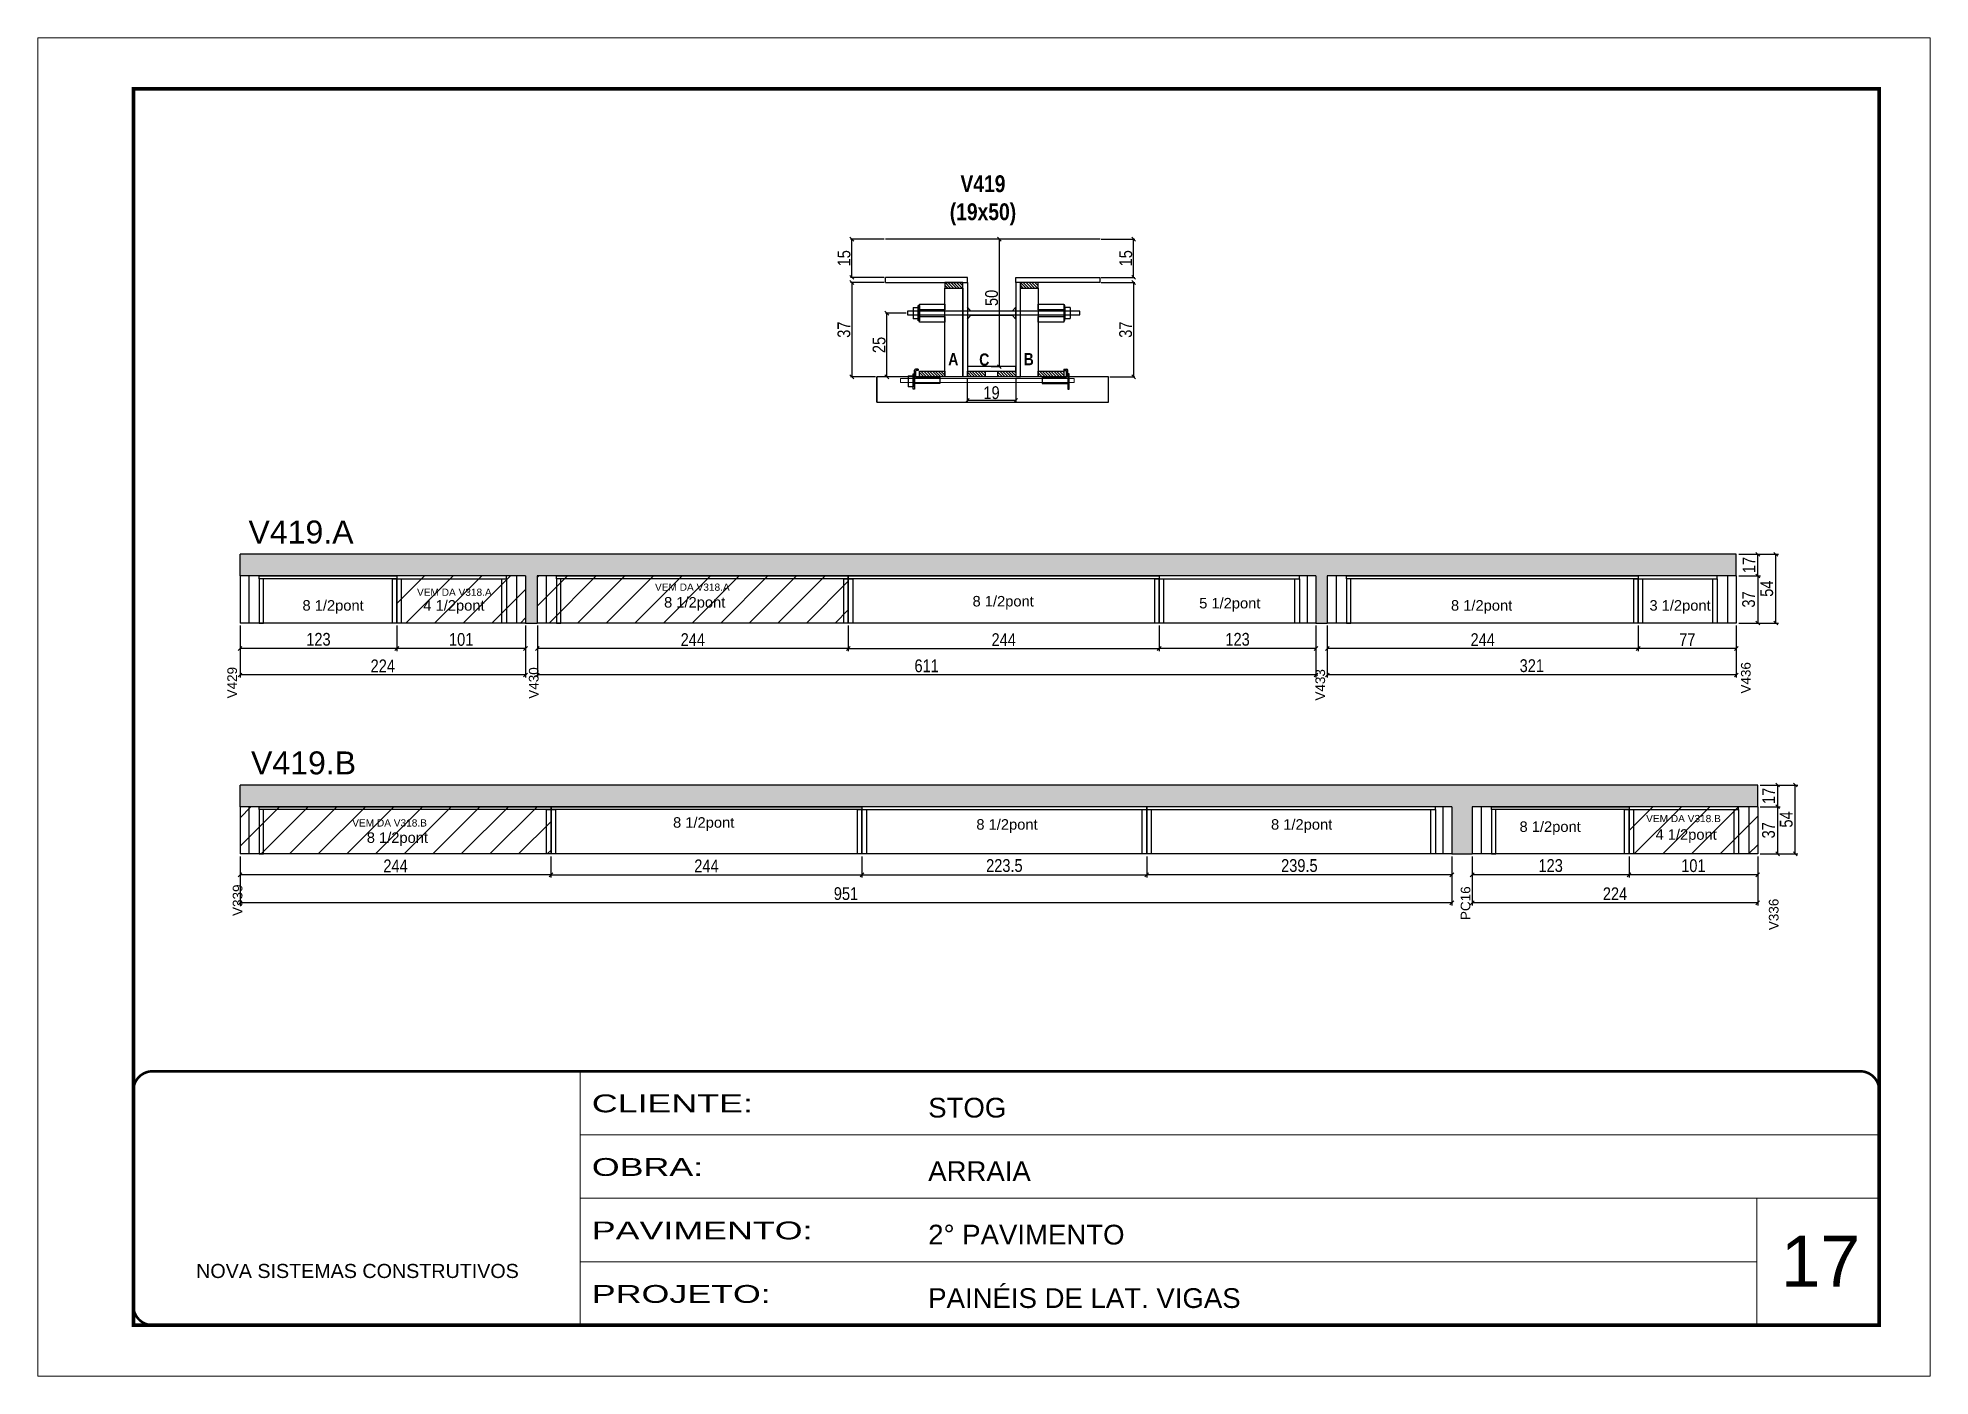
# Model space of a CAD drawing. Extents: x -3394 to 16474, y -5031 to 14397.
# Drawn here: x 4272 to 5757, y 8752 to 9802 of the extents above; entities that cross this region are included whole.
import ezdxf

# ---------------------------------------------------------------- set-up
doc = ezdxf.new("R2010")
doc.units = 0
doc.linetypes.add('CONTINUO', pattern=[0])
doc.linetypes.add('DASHED', pattern=[0.75, 0.5, -0.25])
doc.layers.get('0').update_dxf_attribs({"linetype": 'CONTINUOUS'})
doc.layers.get('Defpoints').update_dxf_attribs({"linetype": 'CONTINUOUS'})
for name, color, linetype in [('1HACHURA MADEIRAS', 1, 'CONTINUOUS'), ('barrote', 251, 'CONTINUOUS'), ('COTA', 241, 'CONTINUOUS'), ('detalhes', 4, 'CONTINUOUS'), ('NOMENCLATURA', 7, 'CONTINUOUS'), ('Painéis', 200, 'CONTINUOUS'), ('PONTALETE', 7, 'CONTINUOUS'), ('presilha', 1, 'CONTINUOUS'), ('SARR_2.2x10', 60, 'CONTINUOUS'), ('SARR_2.2x7', 40, 'CONTINUOUS'), ('SARR_3.5x7', 81, 'CONTINUOUS'), ('Tubo de PVC', 51, 'CONTINUOUS')]:
    doc.layers.add(name, color=color, linetype=linetype)
for name, color, linetype, lineweight in [('CARIMBO', 255, 'CONTINUOUS', 9), ('CONCRETO', 251, 'CONTINUOUS', 25), ('Folhas', 255, 'CONTINUOUS', 9), ('REAPROVEITAMENTO', 251, 'CONTINUOUS', 9), ('SARRAFO DE PRESSAO', 251, 'DASHED', 9), ('SCO-___-LAJ', 2, 'CONTINUOUS', 0)]:
    doc.layers.add(name, color=color, linetype=linetype, lineweight=lineweight)
doc.styles.add('ARIAL', font='arial.ttf')
doc.styles.add('COTA TECNICA', font='techl___.ttf', dxfattribs={"height": 10})
doc.styles.add('COTA TECNICA 2X', font='techl___.ttf', dxfattribs={"height": 10})
doc.styles.add('TECNICA', font='techb___.ttf', dxfattribs={"height": 10})
doc.styles.add('Tecnologia', font='')
doc.styles.get('Tecnologia').set_extended_font_data('Forgotten Futurist')
doc.dimstyles.new('PAINEL', dxfattribs={"dimtxt": 10, "dimasz": 3, "dimexe": 3, "dimexo": 3, "dimgap": 3, "dimtad": 1, "dimdec": 1, "dimzin": 12, "dimdsep": 46, "dimtxsty": 'COTA TECNICA', "dimblk1": 'OBLIQUE', "dimblk2": 'OBLIQUE', "dimsah": 1, "dimcen": 0.9, "dimclrd": 4, "dimclre": 4, "dimclrt": 240, "dimadec": 1, "dimazin": 3, "dimtfac": 1, "dimtdec": 1, "dimtmove": 0, "dimatfit": 3, "dimfxl": 1, "dimtolj": 1, "dimtzin": 12, "dimarcsym": 0})
doc.dimstyles.new('SECAO', dxfattribs={"dimscale": 0.333333, "dimtxt": 5, "dimasz": 9, "dimexe": 3, "dimexo": 3, "dimgap": 3, "dimtad": 1, "dimdec": 1, "dimlfac": 0.5, "dimzin": 12, "dimdsep": 46, "dimtxsty": 'COTA TECNICA 2X', "dimblk1": 'OBLIQUE', "dimblk2": 'OBLIQUE', "dimsah": 1, "dimcen": 0.9, "dimclrd": 4, "dimclre": 4, "dimclrt": 240, "dimadec": 1, "dimazin": 3, "dimtfac": 1, "dimtdec": 1, "dimtmove": 0, "dimatfit": 3, "dimfxl": 1, "dimtolj": 1, "dimtzin": 12, "dimarcsym": 0})

msp = doc.modelspace()

# ---------------------------------------------------------------- texts
at = {"layer": 'CARIMBO', "style": 'ARIAL'}
msp.add_text('17', height=40, dxfattribs=at).set_placement((5640.07, 8822.4))
at = {"layer": 'detalhes', "style": 'TECNICA'}
for s, p in [('A', (4986.65, 9545.36)), ('C', (5010.95, 9545.04)), ('B', (5045.79, 9545.36))]:
    msp.add_text(s, height=9.6, dxfattribs=at).set_placement(p)
at = {"layer": 'NOMENCLATURA', "linetype": 'Continuous', "style": 'ARIAL'}
for s, height, p in [('V419.A', 18, (4437.49, 9405.52)), ('VEM DA V318.A', 5.6753, (4756.53, 9368.44)), ('VEM DA V318.A', 5.6753, (4569.77, 9364.48)), ('V419.B', 18, (4439.49, 9224.4)), ('VEM DA V318.B', 5.6753, (5534.33, 9186.9)), ('VEM DA V318.B', 5.6753, (4518.93, 9183.46))]:
    msp.add_text(s, height=height, dxfattribs=at).set_placement(p)
for s, p in [('V436', (5616.3, 9287.8)), ('V429', (4428.45, 9284)), ('V430', (4665.11, 9283.74)), ('V433', (5282.37, 9282.28)), ('V339', (4432.73, 9113.3)), ('PC16', (5396.37, 9110.09)), ('V336', (5638.21, 9102.17))]:
    msp.add_text(s, height=7.567, rotation=90, dxfattribs=at).set_placement(p)
at = {"layer": 'NOMENCLATURA', "insert": (5013.89, 9694.41), "char_height": 13.2, "attachment_point": 2, "style": 'TECNICA'}
msp.add_mtext_dynamic_manual_height_columns('V419\\P(19x50)', width=13.2, gutter_width=1, heights=[0], dxfattribs=at)
at = {"layer": 'PONTALETE', "linetype": 'Continuous', "style": 'ARIAL'}
for s, p in [('8 1/2pont', (4479.89, 9352.84)), ('4 1/2pont', (4574.72, 9352.84)), ('8 1/2pont', (4763.64, 9355.26)), ('8 1/2pont', (5005.72, 9356.13)), ('5 1/2pont', (5183.57, 9354.59)), ('8 1/2pont', (5381.17, 9352.84, 0)), ('3 1/2pont', (5536.92, 9352.84, 0)), ('8 1/2pont', (4530.35, 9170.65)), ('8 1/2pont', (4770.69, 9182.54)), ('8 1/2pont', (5008.72, 9180.99)), ('8 1/2pont', (5239.94, 9180.99)), ('8 1/2pont', (5434.97, 9179.25, 0)), ('4 1/2pont', (5541.69, 9173.08, 0))]:
    msp.add_text(s, height=8.25, dxfattribs=at).set_placement(p)

# ---------------------------------------------------------------- blocks, each defined once
blk = doc.blocks.new('9999999999')
at = {"color": 30, "linetype": 'CONTINUO'}
for p, q in [((98564.6, 34230.2), (98564.6, 34429.4)), ((98564.6, 34379.6), (99584, 34379.6)), ((98564.6, 34329.8), (99488, 34329.8)), ((99584, 34329.8), (99488, 34329.8)), ((99488, 34329.8), (99488, 34230.2)), ((98564.6, 34280), (99488, 34280))]:
    blk.add_line(p, q, dxfattribs=at)
at = {"color": 30, "linetype": 'CONTINUO', "const_width": 2}
blk.add_lwpolyline([(99584, 34230.2), (99584, 34414.4, 0.414214), (99569, 34429.4), (98229, 34429.4, 0.414214), (98214, 34414.4), (98214, 34245.2, 0.414214), (98229, 34230.2), (99584, 34230.2)], format="xyb", dxfattribs=at)
at = {"layer": 'Folhas'}
blk.add_lwpolyline([(98139, 34190.2), (99624, 34190.2), (99624, 35240.2), (98139, 35240.2)], close=True, dxfattribs=at)
at = {"layer": 'Folhas', "color": 30, "const_width": 3}
blk.add_lwpolyline([(98214, 34230.2), (99584, 34230.2), (99584, 35200.2), (98214, 35200.2)], close=True, dxfattribs=at)
at = {"color": 7, "linetype": 'Continuous', "ltscale": 5, "style": 'ARIAL'}
for s, height, p in [('STOG', 15.48, (98837.7, 34393.1)), ('ARRAIA', 15.48, (98837.7, 34343.3)), ('2° PAVIMENTO', 15.483, (98837.7, 34293.5)), ('NOVA SISTEMAS CONSTRUTIVOS', 11.059, (98263.2, 34267.2)), ('PAINÉIS DE LAT. VIGAS', 15.483, (98837.7, 34243.7))]:
    blk.add_text(s, height=height, dxfattribs=at).set_placement(p)
at = {"layer": 'Folhas', "color": 7, "style": 'Tecnologia', "width": 1.5}
for s, p in [('CLIENTE:', (98573.7, 34397.2)), ('OBRA:', (98573.7, 34347.3)), ('PAVIMENTO:', (98573.7, 34297.5)), ('PROJETO:', (98573.7, 34247.7))]:
    blk.add_text(s, height=14, dxfattribs=at).set_placement(p)
blk = doc.blocks.new('_Oblique')
at = {"color": 0, "linetype": 'ByBlock', "lineweight": -2}
blk.add_line((-0.5, -0.5), (0.5, 0.5), dxfattribs=at)
blk = doc.blocks.new('*D585')
at = {"layer": 'COTA', "color": 4, "linetype": 'Continuous', "lineweight": -2, "transparency": 16777216}
for p, q in [((4553.9, 9341.1), (4553.9, 9321.1)), ((4654.9, 9341.1), (4654.9, 9321.1)), ((4654.9, 9323.1), (4553.9, 9323.1))]:
    blk.add_line(p, q, dxfattribs=at)
at = {"layer": 'Defpoints', "color": 0, "linetype": 'Continuous', "transparency": 16777216}
for p in [(4553.9, 9343.1), (4654.9, 9343.1), (4553.9, 9323.1)]:
    blk.add_point(p, dxfattribs=at)
at = {"layer": 'COTA', "color": 4, "linetype": 'Continuous', "lineweight": -2, "transparency": 16777216, "xscale": 3, "yscale": 3, "zscale": 3, "rotation": 180}
blk.add_blockref('_Oblique', (4553.9, 9323.1), dxfattribs=at)
at = {"layer": 'COTA', "color": 4, "linetype": 'Continuous', "lineweight": -2, "transparency": 16777216, "xscale": 3, "yscale": 3, "zscale": 3}
blk.add_blockref('_Oblique', (4654.9, 9323.1), dxfattribs=at)
at = {"layer": 'COTA', "color": 240, "linetype": 'Continuous', "transparency": 16777216, "insert": (4604.4, 9330.2), "char_height": 10, "attachment_point": 5, "style": 'COTA TECNICA'}
blk.add_mtext('\\A1;101', dxfattribs=at)
blk = doc.blocks.new('*D586')
at = {"layer": 'COTA', "color": 4, "linetype": 'Continuous', "lineweight": -2, "transparency": 16777216}
for p, q in [((4430.9, 9341.1), (4430.9, 9321.1)), ((4553.9, 9341.1), (4553.9, 9321.1)), ((4553.9, 9323.1), (4430.9, 9323.1))]:
    blk.add_line(p, q, dxfattribs=at)
at = {"layer": 'Defpoints', "color": 0, "linetype": 'Continuous', "transparency": 16777216}
for p in [(4430.9, 9343.1), (4553.9, 9343.1), (4430.9, 9323.1)]:
    blk.add_point(p, dxfattribs=at)
at = {"layer": 'COTA', "color": 4, "linetype": 'Continuous', "lineweight": -2, "transparency": 16777216, "xscale": 3, "yscale": 3, "zscale": 3, "rotation": 180}
blk.add_blockref('_Oblique', (4430.9, 9323.1), dxfattribs=at)
at = {"layer": 'COTA', "color": 4, "linetype": 'Continuous', "lineweight": -2, "transparency": 16777216, "xscale": 3, "yscale": 3, "zscale": 3}
blk.add_blockref('_Oblique', (4553.9, 9323.1), dxfattribs=at)
at = {"layer": 'COTA', "color": 240, "linetype": 'Continuous', "transparency": 16777216, "insert": (4492.4, 9330.3), "char_height": 10, "attachment_point": 5, "style": 'COTA TECNICA'}
blk.add_mtext('\\A1;123', dxfattribs=at)
blk = doc.blocks.new('*D587')
at = {"layer": 'COTA', "color": 4, "linetype": 'Continuous', "lineweight": -2, "transparency": 16777216}
for p, q in [((4430.9, 9341.1), (4430.9, 9300.4)), ((4654.9, 9341.1), (4654.9, 9300.4)), ((4654.9, 9302.4), (4430.9, 9302.4))]:
    blk.add_line(p, q, dxfattribs=at)
at = {"layer": 'Defpoints', "color": 0, "linetype": 'Continuous', "transparency": 16777216}
for p in [(4430.9, 9343.1), (4654.9, 9343.1), (4430.9, 9302.4)]:
    blk.add_point(p, dxfattribs=at)
at = {"layer": 'COTA', "color": 4, "linetype": 'Continuous', "lineweight": -2, "transparency": 16777216, "xscale": 3, "yscale": 3, "zscale": 3, "rotation": 180}
blk.add_blockref('_Oblique', (4430.9, 9302.4), dxfattribs=at)
at = {"layer": 'COTA', "color": 4, "linetype": 'Continuous', "lineweight": -2, "transparency": 16777216, "xscale": 3, "yscale": 3, "zscale": 3}
blk.add_blockref('_Oblique', (4654.9, 9302.4), dxfattribs=at)
at = {"layer": 'COTA', "color": 240, "linetype": 'Continuous', "transparency": 16777216, "insert": (4542.9, 9309.5), "char_height": 10, "attachment_point": 5, "style": 'COTA TECNICA'}
blk.add_mtext('\\A1;224', dxfattribs=at)
blk = doc.blocks.new('*D588')
at = {"layer": 'COTA', "color": 4, "linetype": 'Continuous', "lineweight": -2, "transparency": 16777216}
for p, q in [((5152.2, 9341.1), (5152.2, 9321.1)), ((5275.2, 9341.1), (5275.2, 9321.1)), ((5275.2, 9323.1), (5152.2, 9323.1))]:
    blk.add_line(p, q, dxfattribs=at)
at = {"layer": 'Defpoints', "color": 0, "linetype": 'Continuous', "transparency": 16777216}
for p in [(5152.2, 9343.1), (5275.2, 9343.1), (5152.2, 9323.1)]:
    blk.add_point(p, dxfattribs=at)
at = {"layer": 'COTA', "color": 4, "linetype": 'Continuous', "lineweight": -2, "transparency": 16777216, "xscale": 3, "yscale": 3, "zscale": 3, "rotation": 180}
blk.add_blockref('_Oblique', (5152.2, 9323.1), dxfattribs=at)
at = {"layer": 'COTA', "color": 4, "linetype": 'Continuous', "lineweight": -2, "transparency": 16777216, "xscale": 3, "yscale": 3, "zscale": 3}
blk.add_blockref('_Oblique', (5275.2, 9323.1), dxfattribs=at)
at = {"layer": 'COTA', "color": 240, "linetype": 'Continuous', "transparency": 16777216, "insert": (5213.7, 9330.3), "char_height": 10, "attachment_point": 5, "style": 'COTA TECNICA'}
blk.add_mtext('\\A1;123', dxfattribs=at)
blk = doc.blocks.new('*D589')
at = {"layer": 'COTA', "color": 4, "linetype": 'Continuous', "lineweight": -2, "transparency": 16777216}
for p, q in [((4664.2, 9341.1), (4664.2, 9321.1)), ((4908.2, 9341.1), (4908.2, 9321.1)), ((4908.2, 9323.1), (4664.2, 9323.1))]:
    blk.add_line(p, q, dxfattribs=at)
at = {"layer": 'Defpoints', "color": 0, "linetype": 'Continuous', "transparency": 16777216}
for p in [(4664.2, 9343.1), (4908.2, 9343.1), (4664.2, 9323.1)]:
    blk.add_point(p, dxfattribs=at)
at = {"layer": 'COTA', "color": 4, "linetype": 'Continuous', "lineweight": -2, "transparency": 16777216, "xscale": 3, "yscale": 3, "zscale": 3, "rotation": 180}
blk.add_blockref('_Oblique', (4664.2, 9323.1), dxfattribs=at)
at = {"layer": 'COTA', "color": 4, "linetype": 'Continuous', "lineweight": -2, "transparency": 16777216, "xscale": 3, "yscale": 3, "zscale": 3}
blk.add_blockref('_Oblique', (4908.2, 9323.1), dxfattribs=at)
at = {"layer": 'COTA', "color": 240, "linetype": 'Continuous', "transparency": 16777216, "insert": (4786.2, 9330.1), "char_height": 10, "attachment_point": 5, "style": 'COTA TECNICA'}
blk.add_mtext('\\A1;244', dxfattribs=at)
blk = doc.blocks.new('*D590')
at = {"layer": 'COTA', "color": 4, "linetype": 'Continuous', "lineweight": -2, "transparency": 16777216}
for p, q in [((4664.2, 9341.1), (4664.2, 9300.4)), ((5275.2, 9341.1), (5275.2, 9300.4)), ((5275.2, 9302.4), (4664.2, 9302.4))]:
    blk.add_line(p, q, dxfattribs=at)
at = {"layer": 'Defpoints', "color": 0, "linetype": 'Continuous', "transparency": 16777216}
for p in [(4664.2, 9343.1), (5275.2, 9343.1), (4664.2, 9302.4)]:
    blk.add_point(p, dxfattribs=at)
at = {"layer": 'COTA', "color": 4, "linetype": 'Continuous', "lineweight": -2, "transparency": 16777216, "xscale": 3, "yscale": 3, "zscale": 3, "rotation": 180}
blk.add_blockref('_Oblique', (4664.2, 9302.4), dxfattribs=at)
at = {"layer": 'COTA', "color": 4, "linetype": 'Continuous', "lineweight": -2, "transparency": 16777216, "xscale": 3, "yscale": 3, "zscale": 3}
blk.add_blockref('_Oblique', (5275.2, 9302.4), dxfattribs=at)
at = {"layer": 'COTA', "color": 240, "linetype": 'Continuous', "transparency": 16777216, "insert": (4969.7, 9309.5), "char_height": 10, "attachment_point": 5, "style": 'COTA TECNICA'}
blk.add_mtext('\\A1;611', dxfattribs=at)
blk = doc.blocks.new('*D591')
at = {"layer": 'COTA', "color": 4, "linetype": 'Continuous', "lineweight": -2, "transparency": 16777216}
for p, q in [((4908.2, 9341.1), (4908.2, 9321.1)), ((5152.2, 9341.1), (5152.2, 9321.1)), ((4908.2, 9323.1), (5152.2, 9323.1))]:
    blk.add_line(p, q, dxfattribs=at)
at = {"layer": 'Defpoints', "color": 0, "linetype": 'Continuous', "transparency": 16777216}
for p in [(4908.2, 9343.1), (5152.2, 9343.1), (5152.2, 9323.1)]:
    blk.add_point(p, dxfattribs=at)
at = {"layer": 'COTA', "color": 4, "linetype": 'Continuous', "lineweight": -2, "transparency": 16777216, "xscale": 3, "yscale": 3, "zscale": 3, "rotation": 180}
blk.add_blockref('_Oblique', (4908.2, 9323.1), dxfattribs=at)
at = {"layer": 'COTA', "color": 4, "linetype": 'Continuous', "lineweight": -2, "transparency": 16777216, "xscale": 3, "yscale": 3, "zscale": 3}
blk.add_blockref('_Oblique', (5152.2, 9323.1), dxfattribs=at)
at = {"layer": 'COTA', "color": 240, "linetype": 'Continuous', "transparency": 16777216, "insert": (5030.2, 9330.1), "char_height": 10, "attachment_point": 5, "style": 'COTA TECNICA'}
blk.add_mtext('\\A1;244', dxfattribs=at)
blk = doc.blocks.new('*D592')
at = {"layer": 'COTA', "color": 4, "linetype": 'Continuous', "lineweight": -2, "transparency": 16777216}
for p, q in [((5528.1, 9341.1), (5528.1, 9321.1)), ((5605.1, 9341.1), (5605.1, 9321.1)), ((5605.1, 9323.1), (5528.1, 9323.1))]:
    blk.add_line(p, q, dxfattribs=at)
at = {"layer": 'Defpoints', "color": 0, "linetype": 'Continuous', "transparency": 16777216}
for p in [(5528.1, 9343.1), (5605.1, 9343.1), (5528.1, 9323.1)]:
    blk.add_point(p, dxfattribs=at)
at = {"layer": 'COTA', "color": 4, "linetype": 'Continuous', "lineweight": -2, "transparency": 16777216, "xscale": 3, "yscale": 3, "zscale": 3, "rotation": 180}
blk.add_blockref('_Oblique', (5528.1, 9323.1), dxfattribs=at)
at = {"layer": 'COTA', "color": 4, "linetype": 'Continuous', "lineweight": -2, "transparency": 16777216, "xscale": 3, "yscale": 3, "zscale": 3}
blk.add_blockref('_Oblique', (5605.1, 9323.1), dxfattribs=at)
at = {"layer": 'COTA', "color": 240, "linetype": 'Continuous', "transparency": 16777216, "insert": (5566.6, 9330.1), "char_height": 10, "attachment_point": 5, "style": 'COTA TECNICA'}
blk.add_mtext('\\A1;77', dxfattribs=at)
blk = doc.blocks.new('*D593')
at = {"layer": 'COTA', "color": 4, "linetype": 'Continuous', "lineweight": -2, "transparency": 16777216}
for p, q in [((5284.1, 9341.1), (5284.1, 9321.1)), ((5528.1, 9341.1), (5528.1, 9321.1)), ((5528.1, 9323.1), (5284.1, 9323.1))]:
    blk.add_line(p, q, dxfattribs=at)
at = {"layer": 'Defpoints', "color": 0, "linetype": 'Continuous', "transparency": 16777216}
for p in [(5284.1, 9343.1), (5528.1, 9343.1), (5284.1, 9323.1)]:
    blk.add_point(p, dxfattribs=at)
at = {"layer": 'COTA', "color": 4, "linetype": 'Continuous', "lineweight": -2, "transparency": 16777216, "xscale": 3, "yscale": 3, "zscale": 3, "rotation": 180}
blk.add_blockref('_Oblique', (5284.1, 9323.1), dxfattribs=at)
at = {"layer": 'COTA', "color": 4, "linetype": 'Continuous', "lineweight": -2, "transparency": 16777216, "xscale": 3, "yscale": 3, "zscale": 3}
blk.add_blockref('_Oblique', (5528.1, 9323.1), dxfattribs=at)
at = {"layer": 'COTA', "color": 240, "linetype": 'Continuous', "transparency": 16777216, "insert": (5406.1, 9330.1), "char_height": 10, "attachment_point": 5, "style": 'COTA TECNICA'}
blk.add_mtext('\\A1;244', dxfattribs=at)
blk = doc.blocks.new('*D594')
at = {"layer": 'COTA', "color": 4, "linetype": 'Continuous', "lineweight": -2, "transparency": 16777216}
for p, q in [((5284.1, 9341.1), (5284.1, 9300.4)), ((5605.1, 9341.1), (5605.1, 9300.4)), ((5605.1, 9302.4), (5284.1, 9302.4))]:
    blk.add_line(p, q, dxfattribs=at)
at = {"layer": 'Defpoints', "color": 0, "linetype": 'Continuous', "transparency": 16777216}
for p in [(5284.1, 9343.1), (5605.1, 9343.1), (5284.1, 9302.4)]:
    blk.add_point(p, dxfattribs=at)
at = {"layer": 'COTA', "color": 4, "linetype": 'Continuous', "lineweight": -2, "transparency": 16777216, "xscale": 3, "yscale": 3, "zscale": 3, "rotation": 180}
blk.add_blockref('_Oblique', (5284.1, 9302.4), dxfattribs=at)
at = {"layer": 'COTA', "color": 4, "linetype": 'Continuous', "lineweight": -2, "transparency": 16777216, "xscale": 3, "yscale": 3, "zscale": 3}
blk.add_blockref('_Oblique', (5605.1, 9302.4), dxfattribs=at)
at = {"layer": 'COTA', "color": 240, "linetype": 'Continuous', "transparency": 16777216, "insert": (5444.6, 9309.6), "char_height": 10, "attachment_point": 5, "style": 'COTA TECNICA'}
blk.add_mtext('\\A1;321', dxfattribs=at)
blk = doc.blocks.new('*D595')
at = {"layer": 'COTA', "color": 4, "linetype": 'Continuous', "lineweight": -2, "transparency": 16777216}
for p, q in [((5607.1, 9380.1), (5624, 9380.1)), ((5622, 9380.1), (5622, 9343.1)), ((5607.1, 9343.1), (5624, 9343.1))]:
    blk.add_line(p, q, dxfattribs=at)
at = {"layer": 'Defpoints', "color": 0, "linetype": 'Continuous', "transparency": 16777216}
for p in [(5605.1, 9380.1), (5605.1, 9343.1), (5622, 9343.1)]:
    blk.add_point(p, dxfattribs=at)
at = {"layer": 'COTA', "color": 4, "linetype": 'Continuous', "lineweight": -2, "transparency": 16777216, "xscale": 3, "yscale": 3, "zscale": 3}
for p, rotation in [((5622, 9380.1), 90), ((5622, 9343.1), 270)]:
    blk.add_blockref('_Oblique', p, dxfattribs=dict(at, rotation=rotation))
at = {"layer": 'COTA', "color": 240, "linetype": 'Continuous', "transparency": 16777216, "insert": (5614.8, 9361.6), "char_height": 10, "attachment_point": 5, "rotation": 90, "style": 'COTA TECNICA'}
blk.add_mtext('\\A1;37', dxfattribs=at)
blk = doc.blocks.new('*D596')
at = {"layer": 'COTA', "color": 4, "linetype": 'Continuous', "lineweight": -2, "transparency": 16777216}
for p, q in [((5607.1, 9397.1), (5624, 9397.1)), ((5622, 9380.1), (5622, 9397.1)), ((5607.1, 9380.1), (5624, 9380.1))]:
    blk.add_line(p, q, dxfattribs=at)
at = {"layer": 'Defpoints', "color": 0, "linetype": 'Continuous', "transparency": 16777216}
for p in [(5605.1, 9397.1), (5622, 9397.1), (5605.1, 9380.1)]:
    blk.add_point(p, dxfattribs=at)
at = {"layer": 'COTA', "color": 4, "linetype": 'Continuous', "lineweight": -2, "transparency": 16777216, "xscale": 3, "yscale": 3, "zscale": 3}
for p, rotation in [((5622, 9397.1), 90), ((5622, 9380.1), 270)]:
    blk.add_blockref('_Oblique', p, dxfattribs=dict(at, rotation=rotation))
at = {"layer": 'COTA', "color": 240, "linetype": 'Continuous', "transparency": 16777216, "insert": (5615, 9388.6), "char_height": 10, "attachment_point": 5, "rotation": 90, "style": 'COTA TECNICA'}
blk.add_mtext('\\A1;17', dxfattribs=at)
blk = doc.blocks.new('*D597')
at = {"layer": 'COTA', "color": 4, "linetype": 'Continuous', "lineweight": -2, "transparency": 16777216}
for p, q in [((5609.1, 9397.1), (5638.1, 9397.1)), ((5636.1, 9343.1), (5636.1, 9397.1)), ((5607.1, 9343.1), (5638.1, 9343.1))]:
    blk.add_line(p, q, dxfattribs=at)
at = {"layer": 'Defpoints', "color": 0, "linetype": 'Continuous', "transparency": 16777216}
for p in [(5607.1, 9397.1), (5636.1, 9397.1), (5605.1, 9343.1)]:
    blk.add_point(p, dxfattribs=at)
at = {"layer": 'COTA', "color": 4, "linetype": 'Continuous', "lineweight": -2, "transparency": 16777216, "xscale": 3, "yscale": 3, "zscale": 3}
for p, rotation in [((5636.1, 9397.1), 90), ((5636.1, 9343.1), 270)]:
    blk.add_blockref('_Oblique', p, dxfattribs=dict(at, rotation=rotation))
at = {"layer": 'COTA', "color": 240, "linetype": 'Continuous', "transparency": 16777216, "insert": (5629, 9370.1), "char_height": 10, "attachment_point": 5, "rotation": 90, "style": 'COTA TECNICA'}
blk.add_mtext('\\A1;54', dxfattribs=at)
blk = doc.blocks.new('*D598')
at = {"layer": 'COTA', "color": 4, "linetype": 'Continuous', "lineweight": -2, "transparency": 16777216}
for p, q in [((5142.4, 9160), (5142.4, 9143.6)), ((5381.9, 9160), (5381.9, 9143.6)), ((5381.9, 9145.6), (5142.4, 9145.6))]:
    blk.add_line(p, q, dxfattribs=at)
at = {"layer": 'Defpoints', "color": 0, "linetype": 'Continuous', "transparency": 16777216}
for p in [(5142.4, 9162), (5381.9, 9162), (5142.4, 9145.6)]:
    blk.add_point(p, dxfattribs=at)
at = {"layer": 'COTA', "color": 4, "linetype": 'Continuous', "lineweight": -2, "transparency": 16777216, "xscale": 3, "yscale": 3, "zscale": 3, "rotation": 180}
blk.add_blockref('_Oblique', (5142.4, 9145.6), dxfattribs=at)
at = {"layer": 'COTA', "color": 4, "linetype": 'Continuous', "lineweight": -2, "transparency": 16777216, "xscale": 3, "yscale": 3, "zscale": 3}
blk.add_blockref('_Oblique', (5381.9, 9145.6), dxfattribs=at)
at = {"layer": 'COTA', "color": 240, "linetype": 'Continuous', "transparency": 16777216, "insert": (5262.2, 9152.8), "char_height": 10, "attachment_point": 5, "style": 'COTA TECNICA'}
blk.add_mtext('\\A1;239.5', dxfattribs=at)
blk = doc.blocks.new('*D599')
at = {"layer": 'COTA', "color": 4, "linetype": 'Continuous', "lineweight": -2, "transparency": 16777216}
for p, q in [((4430.9, 9160), (4430.9, 9143.6)), ((4674.9, 9160), (4674.9, 9143.6)), ((4674.9, 9145.6), (4430.9, 9145.6))]:
    blk.add_line(p, q, dxfattribs=at)
at = {"layer": 'Defpoints', "color": 0, "linetype": 'Continuous', "transparency": 16777216}
for p in [(4430.9, 9162), (4674.9, 9162), (4430.9, 9145.6)]:
    blk.add_point(p, dxfattribs=at)
at = {"layer": 'COTA', "color": 4, "linetype": 'Continuous', "lineweight": -2, "transparency": 16777216, "xscale": 3, "yscale": 3, "zscale": 3, "rotation": 180}
blk.add_blockref('_Oblique', (4430.9, 9145.6), dxfattribs=at)
at = {"layer": 'COTA', "color": 4, "linetype": 'Continuous', "lineweight": -2, "transparency": 16777216, "xscale": 3, "yscale": 3, "zscale": 3}
blk.add_blockref('_Oblique', (4674.9, 9145.6), dxfattribs=at)
at = {"layer": 'COTA', "color": 240, "linetype": 'Continuous', "transparency": 16777216, "insert": (4552.9, 9152.6), "char_height": 10, "attachment_point": 5, "style": 'COTA TECNICA'}
blk.add_mtext('\\A1;244', dxfattribs=at)
blk = doc.blocks.new('*D600')
at = {"layer": 'COTA', "color": 4, "linetype": 'Continuous', "lineweight": -2, "transparency": 16777216}
for p, q in [((4430.9, 9160), (4430.9, 9121.6)), ((5381.9, 9160), (5381.9, 9121.6)), ((5381.9, 9123.6), (4430.9, 9123.6))]:
    blk.add_line(p, q, dxfattribs=at)
at = {"layer": 'Defpoints', "color": 0, "linetype": 'Continuous', "transparency": 16777216}
for p in [(4430.9, 9162), (5381.9, 9162), (4430.9, 9123.6)]:
    blk.add_point(p, dxfattribs=at)
at = {"layer": 'COTA', "color": 4, "linetype": 'Continuous', "lineweight": -2, "transparency": 16777216, "xscale": 3, "yscale": 3, "zscale": 3, "rotation": 180}
blk.add_blockref('_Oblique', (4430.9, 9123.6), dxfattribs=at)
at = {"layer": 'COTA', "color": 4, "linetype": 'Continuous', "lineweight": -2, "transparency": 16777216, "xscale": 3, "yscale": 3, "zscale": 3}
blk.add_blockref('_Oblique', (5381.9, 9123.6), dxfattribs=at)
at = {"layer": 'COTA', "color": 240, "linetype": 'Continuous', "transparency": 16777216, "insert": (4906.4, 9130.8), "char_height": 10, "attachment_point": 5, "style": 'COTA TECNICA'}
blk.add_mtext('\\A1;951', dxfattribs=at)
blk = doc.blocks.new('*D601')
at = {"layer": 'COTA', "color": 4, "linetype": 'Continuous', "lineweight": -2, "transparency": 16777216}
for p, q in [((4918.9, 9160), (4918.9, 9143.6)), ((5142.4, 9160), (5142.4, 9143.6)), ((4918.9, 9145.6), (5142.4, 9145.6))]:
    blk.add_line(p, q, dxfattribs=at)
at = {"layer": 'Defpoints', "color": 0, "linetype": 'Continuous', "transparency": 16777216}
for p in [(4918.9, 9162), (5142.4, 9162), (5142.4, 9145.6)]:
    blk.add_point(p, dxfattribs=at)
at = {"layer": 'COTA', "color": 4, "linetype": 'Continuous', "lineweight": -2, "transparency": 16777216, "xscale": 3, "yscale": 3, "zscale": 3, "rotation": 180}
blk.add_blockref('_Oblique', (4918.9, 9145.6), dxfattribs=at)
at = {"layer": 'COTA', "color": 4, "linetype": 'Continuous', "lineweight": -2, "transparency": 16777216, "xscale": 3, "yscale": 3, "zscale": 3}
blk.add_blockref('_Oblique', (5142.4, 9145.6), dxfattribs=at)
at = {"layer": 'COTA', "color": 240, "linetype": 'Continuous', "transparency": 16777216, "insert": (5030.7, 9152.8), "char_height": 10, "attachment_point": 5, "style": 'COTA TECNICA'}
blk.add_mtext('\\A1;223.5', dxfattribs=at)
blk = doc.blocks.new('*D602')
at = {"layer": 'COTA', "color": 4, "linetype": 'Continuous', "lineweight": -2, "transparency": 16777216}
for p, q in [((4674.9, 9160), (4674.9, 9143.6)), ((4918.9, 9160), (4918.9, 9143.6)), ((4674.9, 9145.6), (4918.9, 9145.6))]:
    blk.add_line(p, q, dxfattribs=at)
at = {"layer": 'Defpoints', "color": 0, "linetype": 'Continuous', "transparency": 16777216}
for p in [(4674.9, 9162), (4918.9, 9162), (4918.9, 9145.6)]:
    blk.add_point(p, dxfattribs=at)
at = {"layer": 'COTA', "color": 4, "linetype": 'Continuous', "lineweight": -2, "transparency": 16777216, "xscale": 3, "yscale": 3, "zscale": 3, "rotation": 180}
blk.add_blockref('_Oblique', (4674.9, 9145.6), dxfattribs=at)
at = {"layer": 'COTA', "color": 4, "linetype": 'Continuous', "lineweight": -2, "transparency": 16777216, "xscale": 3, "yscale": 3, "zscale": 3}
blk.add_blockref('_Oblique', (4918.9, 9145.6), dxfattribs=at)
at = {"layer": 'COTA', "color": 240, "linetype": 'Continuous', "transparency": 16777216, "insert": (4796.9, 9152.6), "char_height": 10, "attachment_point": 5, "style": 'COTA TECNICA'}
blk.add_mtext('\\A1;244', dxfattribs=at)
blk = doc.blocks.new('*D603')
at = {"layer": 'COTA', "color": 4, "linetype": 'Continuous', "lineweight": -2, "transparency": 16777216}
for p, q in [((5520.9, 9160), (5520.9, 9143.6)), ((5621.9, 9160), (5621.9, 9143.6)), ((5621.9, 9145.6), (5520.9, 9145.6))]:
    blk.add_line(p, q, dxfattribs=at)
at = {"layer": 'Defpoints', "color": 0, "linetype": 'Continuous', "transparency": 16777216}
for p in [(5520.9, 9162), (5621.9, 9162), (5520.9, 9145.6)]:
    blk.add_point(p, dxfattribs=at)
at = {"layer": 'COTA', "color": 4, "linetype": 'Continuous', "lineweight": -2, "transparency": 16777216, "xscale": 3, "yscale": 3, "zscale": 3, "rotation": 180}
blk.add_blockref('_Oblique', (5520.9, 9145.6), dxfattribs=at)
at = {"layer": 'COTA', "color": 4, "linetype": 'Continuous', "lineweight": -2, "transparency": 16777216, "xscale": 3, "yscale": 3, "zscale": 3}
blk.add_blockref('_Oblique', (5621.9, 9145.6), dxfattribs=at)
at = {"layer": 'COTA', "color": 240, "linetype": 'Continuous', "transparency": 16777216, "insert": (5571.4, 9152.7), "char_height": 10, "attachment_point": 5, "style": 'COTA TECNICA'}
blk.add_mtext('\\A1;101', dxfattribs=at)
blk = doc.blocks.new('*D604')
at = {"layer": 'COTA', "color": 4, "linetype": 'Continuous', "lineweight": -2, "transparency": 16777216}
for p, q in [((5397.8, 9160), (5397.8, 9143.6)), ((5520.9, 9160), (5520.9, 9143.6)), ((5520.9, 9145.6), (5397.8, 9145.6))]:
    blk.add_line(p, q, dxfattribs=at)
at = {"layer": 'Defpoints', "color": 0, "linetype": 'Continuous', "transparency": 16777216}
for p in [(5397.8, 9162), (5520.9, 9162), (5397.8, 9145.6)]:
    blk.add_point(p, dxfattribs=at)
at = {"layer": 'COTA', "color": 4, "linetype": 'Continuous', "lineweight": -2, "transparency": 16777216, "xscale": 3, "yscale": 3, "zscale": 3, "rotation": 180}
blk.add_blockref('_Oblique', (5397.8, 9145.6), dxfattribs=at)
at = {"layer": 'COTA', "color": 4, "linetype": 'Continuous', "lineweight": -2, "transparency": 16777216, "xscale": 3, "yscale": 3, "zscale": 3}
blk.add_blockref('_Oblique', (5520.9, 9145.6), dxfattribs=at)
at = {"layer": 'COTA', "color": 240, "linetype": 'Continuous', "transparency": 16777216, "insert": (5459.4, 9152.8), "char_height": 10, "attachment_point": 5, "style": 'COTA TECNICA'}
blk.add_mtext('\\A1;123', dxfattribs=at)
blk = doc.blocks.new('*D605')
at = {"layer": 'COTA', "color": 4, "linetype": 'Continuous', "lineweight": -2, "transparency": 16777216}
for p, q in [((5397.8, 9160), (5397.8, 9121.6)), ((5621.9, 9160), (5621.9, 9121.6)), ((5621.9, 9123.6), (5397.8, 9123.6))]:
    blk.add_line(p, q, dxfattribs=at)
at = {"layer": 'Defpoints', "color": 0, "linetype": 'Continuous', "transparency": 16777216}
for p in [(5397.8, 9162), (5621.9, 9162), (5397.8, 9123.6)]:
    blk.add_point(p, dxfattribs=at)
at = {"layer": 'COTA', "color": 4, "linetype": 'Continuous', "lineweight": -2, "transparency": 16777216, "xscale": 3, "yscale": 3, "zscale": 3, "rotation": 180}
blk.add_blockref('_Oblique', (5397.8, 9123.6), dxfattribs=at)
at = {"layer": 'COTA', "color": 4, "linetype": 'Continuous', "lineweight": -2, "transparency": 16777216, "xscale": 3, "yscale": 3, "zscale": 3}
blk.add_blockref('_Oblique', (5621.9, 9123.6), dxfattribs=at)
at = {"layer": 'COTA', "color": 240, "linetype": 'Continuous', "transparency": 16777216, "insert": (5509.9, 9130.7), "char_height": 10, "attachment_point": 5, "style": 'COTA TECNICA'}
blk.add_mtext('\\A1;224', dxfattribs=at)
blk = doc.blocks.new('*D606')
at = {"layer": 'COTA', "color": 4, "linetype": 'Continuous', "lineweight": -2, "transparency": 16777216}
for p, q in [((5623.9, 9199), (5639.6, 9199)), ((5637.6, 9162), (5637.6, 9199)), ((5623.9, 9162), (5639.6, 9162))]:
    blk.add_line(p, q, dxfattribs=at)
at = {"layer": 'Defpoints', "color": 0, "linetype": 'Continuous', "transparency": 16777216}
for p in [(5621.9, 9199), (5637.6, 9199), (5621.9, 9162)]:
    blk.add_point(p, dxfattribs=at)
at = {"layer": 'COTA', "color": 4, "linetype": 'Continuous', "lineweight": -2, "transparency": 16777216, "xscale": 3, "yscale": 3, "zscale": 3}
for p, rotation in [((5637.6, 9199), 90), ((5637.6, 9162), 270)]:
    blk.add_blockref('_Oblique', p, dxfattribs=dict(at, rotation=rotation))
at = {"layer": 'COTA', "color": 240, "linetype": 'Continuous', "transparency": 16777216, "insert": (5630.4, 9180.5), "char_height": 10, "attachment_point": 5, "rotation": 90, "style": 'COTA TECNICA'}
blk.add_mtext('\\A1;37', dxfattribs=at)
blk = doc.blocks.new('*D607')
at = {"layer": 'COTA', "color": 4, "linetype": 'Continuous', "lineweight": -2, "transparency": 16777216}
for p, q in [((5623.9, 9216), (5639.6, 9216)), ((5637.6, 9199), (5637.6, 9216)), ((5623.9, 9199), (5639.6, 9199))]:
    blk.add_line(p, q, dxfattribs=at)
at = {"layer": 'Defpoints', "color": 0, "linetype": 'Continuous', "transparency": 16777216}
for p in [(5621.9, 9216), (5637.6, 9216), (5621.9, 9199)]:
    blk.add_point(p, dxfattribs=at)
at = {"layer": 'COTA', "color": 4, "linetype": 'Continuous', "lineweight": -2, "transparency": 16777216, "xscale": 3, "yscale": 3, "zscale": 3}
for p, rotation in [((5637.6, 9216), 90), ((5637.6, 9199), 270)]:
    blk.add_blockref('_Oblique', p, dxfattribs=dict(at, rotation=rotation))
at = {"layer": 'COTA', "color": 240, "linetype": 'Continuous', "transparency": 16777216, "insert": (5630.5, 9207.5), "char_height": 10, "attachment_point": 5, "rotation": 90, "style": 'COTA TECNICA'}
blk.add_mtext('\\A1;17', dxfattribs=at)
blk = doc.blocks.new('*D608')
at = {"layer": 'COTA', "color": 4, "linetype": 'Continuous', "lineweight": -2, "transparency": 16777216}
for p, q in [((5623.9, 9216), (5653.4, 9216)), ((5651.4, 9162), (5651.4, 9216)), ((5623.9, 9162), (5653.4, 9162))]:
    blk.add_line(p, q, dxfattribs=at)
at = {"layer": 'Defpoints', "color": 0, "linetype": 'Continuous', "transparency": 16777216}
for p in [(5621.9, 9216), (5651.4, 9216), (5621.9, 9162)]:
    blk.add_point(p, dxfattribs=at)
at = {"layer": 'COTA', "color": 4, "linetype": 'Continuous', "lineweight": -2, "transparency": 16777216, "xscale": 3, "yscale": 3, "zscale": 3}
for p, rotation in [((5651.4, 9216), 90), ((5651.4, 9162), 270)]:
    blk.add_blockref('_Oblique', p, dxfattribs=dict(at, rotation=rotation))
at = {"layer": 'COTA', "color": 240, "linetype": 'Continuous', "transparency": 16777216, "insert": (5644.3, 9189), "char_height": 10, "attachment_point": 5, "rotation": 90, "style": 'COTA TECNICA'}
blk.add_mtext('\\A1;54', dxfattribs=at)
blk = doc.blocks.new('*D609')
at = {"layer": 'COTA', "color": 4, "lineweight": -2, "transparency": 16777216}
for p, q in [((5001.6, 9535.3), (5001.6, 9516.7)), ((5039.6, 9535.3), (5039.6, 9516.7)), ((5039.6, 9517.7), (5001.6, 9517.7))]:
    blk.add_line(p, q, dxfattribs=at)
at = {"layer": 'Defpoints', "color": 0, "transparency": 16777216}
for p in [(5001.6, 9536.3), (5039.6, 9536.3), (5001.6, 9517.7)]:
    blk.add_point(p, dxfattribs=at)
at = {"layer": 'COTA', "color": 4, "lineweight": -2, "transparency": 16777216, "xscale": 3, "yscale": 3, "zscale": 3, "rotation": 180}
blk.add_blockref('_Oblique', (5001.6, 9517.7), dxfattribs=at)
at = {"layer": 'COTA', "color": 4, "lineweight": -2, "transparency": 16777216, "xscale": 3, "yscale": 3, "zscale": 3}
blk.add_blockref('_Oblique', (5039.6, 9517.7), dxfattribs=at)
at = {"layer": 'COTA', "color": 240, "transparency": 16777216, "insert": (5020.6, 9523.8), "char_height": 10, "attachment_point": 5, "style": 'COTA TECNICA 2X'}
blk.add_mtext('\\A1;19', dxfattribs=at)
blk = doc.blocks.new('PRESILHA METÁLICA 1')
at = {"layer": 'presilha'}
for p, q in [((0, 13), (6, 13)), ((0, 13), (0, 0)), ((6, 0), (0, 0)), ((6, 15.5), (7.5, 15.5)), ((6, -2.5), (6, 15.5)), ((6, 13), (6, 0)), ((7.5, 10.6), (7.5, 19.9)), ((7.5, 15.5), (7.5, -2.5)), ((37.5, 4.1), (7.5, 4.1)), ((12, 21), (8.6, 21)), ((9, 11.6), (9, 18.9)), ((12, 19.5), (9.6, 19.5)), ((37.5, 11), (9.6, 11)), ((12, 21), (12, 19.5)), ((37.5, 11), (37.5, 4.1)), ((7.5, -2.5), (6, -2.5))]:
    blk.add_line(p, q, dxfattribs=at)
for centre, radius, start, end in [((8.6, 19.9), 1.14, 90, 180), ((9.6, 18.9), 0.57, 90, 180), ((9.6, 11.6), 0.57, 180, 270)]:
    blk.add_arc(centre, radius, start, end, dxfattribs=at)
blk = doc.blocks.new('PRESILHA METÁLICA 2')
at = {"layer": 'presilha'}
for p, q in [((-5.2, 23.5), (-5.2, 22)), ((-5.2, 23.5), (-1.9, 23.5)), ((-0.8, 14.6), (-0.8, 22.4)), ((-30.8, 13.5), (-30.8, 6.6)), ((-30.8, 13.5), (-2.8, 13.5)), ((-30.8, 6.6), (-0.8, 6.6)), ((-5.2, 22), (-2.8, 22)), ((-2.2, 14.1), (-2.2, 21.4)), ((0.8, 18), (-0.8, 18)), ((-0.8, 18), (-0.8, 0)), ((-0.8, 0), (0.8, 0)), ((0.8, 0), (0.8, 18))]:
    blk.add_line(p, q, dxfattribs=at)
for centre, radius, start, end in [((-1.9, 22.4), 1.14, 0, 90), ((-2.8, 21.4), 0.57, 0, 90), ((-2.8, 14.1), 0.57, 270, 0)]:
    blk.add_arc(centre, radius, start, end, dxfattribs=at)
blk = doc.blocks.new('*D610')
at = {"layer": 'COTA', "color": 4, "lineweight": -2, "transparency": 16777216}
for p, q in [((4936.3, 9610.3), (4910, 9610.3)), ((4911, 9610.3), (4911, 9536.3)), ((4929.6, 9536.3), (4910, 9536.3))]:
    blk.add_line(p, q, dxfattribs=at)
at = {"layer": 'Defpoints', "color": 0, "transparency": 16777216}
for p in [(4937.3, 9610.3), (4911, 9536.3), (4930.6, 9536.3)]:
    blk.add_point(p, dxfattribs=at)
at = {"layer": 'COTA', "color": 4, "lineweight": -2, "transparency": 16777216, "xscale": 3, "yscale": 3, "zscale": 3}
for p, rotation in [((4911, 9610.3), 90), ((4911, 9536.3), 270)]:
    blk.add_blockref('_Oblique', p, dxfattribs=dict(at, rotation=rotation))
at = {"layer": 'COTA', "color": 240, "transparency": 16777216, "insert": (4904.8, 9573.3), "char_height": 10, "attachment_point": 5, "rotation": 90, "style": 'COTA TECNICA 2X'}
blk.add_mtext('\\A1;37', dxfattribs=at)
blk = doc.blocks.new('*D611')
at = {"layer": 'COTA', "color": 4, "lineweight": -2, "transparency": 16777216}
for p, q in [((5026.8, 9544.3), (5026.8, 9644.3)), ((5020.3, 9544.3), (5027.8, 9544.3))]:
    blk.add_line(p, q, dxfattribs=at)
at = {"layer": 'Defpoints', "color": 0, "transparency": 16777216}
for p in [(5026.8, 9644.3), (5026.8, 9644.3), (5019.3, 9544.3)]:
    blk.add_point(p, dxfattribs=at)
at = {"layer": 'COTA', "color": 4, "lineweight": -2, "transparency": 16777216, "xscale": 3, "yscale": 3, "zscale": 3}
for p, rotation in [((5026.8, 9644.3), 90), ((5026.8, 9544.3), 270)]:
    blk.add_blockref('_Oblique', p, dxfattribs=dict(at, rotation=rotation))
at = {"layer": 'COTA', "color": 240, "transparency": 16777216, "insert": (5020.7, 9598.2), "char_height": 10, "attachment_point": 5, "rotation": 90, "style": 'COTA TECNICA 2X'}
blk.add_mtext('\\A1;50', dxfattribs=at)
blk = doc.blocks.new('*D612')
at = {"layer": 'COTA', "color": 4, "lineweight": -2, "transparency": 16777216}
for p, q in [((4936.3, 9644.3), (4910, 9644.3)), ((4911, 9614.3), (4911, 9644.3)), ((4936.3, 9614.3), (4910, 9614.3))]:
    blk.add_line(p, q, dxfattribs=at)
at = {"layer": 'Defpoints', "color": 0, "transparency": 16777216}
for p in [(4911, 9644.3), (4937.3, 9644.3), (4937.3, 9614.3)]:
    blk.add_point(p, dxfattribs=at)
at = {"layer": 'COTA', "color": 4, "lineweight": -2, "transparency": 16777216, "xscale": 3, "yscale": 3, "zscale": 3}
for p, rotation in [((4911, 9644.3), 90), ((4911, 9614.3), 270)]:
    blk.add_blockref('_Oblique', p, dxfattribs=dict(at, rotation=rotation))
at = {"layer": 'COTA', "color": 240, "transparency": 16777216, "insert": (4904.9, 9629.3), "char_height": 10, "attachment_point": 5, "rotation": 90, "style": 'COTA TECNICA 2X'}
blk.add_mtext('\\A1;15', dxfattribs=at)
blk = doc.blocks.new('*D613')
at = {"layer": 'COTA', "color": 4, "lineweight": -2, "transparency": 16777216}
for p, q in [((5106.7, 9610.3), (5133.1, 9610.3)), ((5132.1, 9610.3), (5132.1, 9536.3)), ((5113.5, 9536.3), (5133.1, 9536.3))]:
    blk.add_line(p, q, dxfattribs=at)
at = {"layer": 'Defpoints', "color": 0, "transparency": 16777216}
for p in [(5105.7, 9610.3), (5112.5, 9536.3), (5132.1, 9536.3)]:
    blk.add_point(p, dxfattribs=at)
at = {"layer": 'COTA', "color": 4, "lineweight": -2, "transparency": 16777216, "xscale": 3, "yscale": 3, "zscale": 3}
for p, rotation in [((5132.1, 9610.3), 90), ((5132.1, 9536.3), 270)]:
    blk.add_blockref('_Oblique', p, dxfattribs=dict(at, rotation=rotation))
at = {"layer": 'COTA', "color": 240, "transparency": 16777216, "insert": (5125.9, 9573.3), "char_height": 10, "attachment_point": 5, "rotation": 90, "style": 'COTA TECNICA 2X'}
blk.add_mtext('\\A1;37', dxfattribs=at)
blk = doc.blocks.new('*D614')
at = {"layer": 'COTA', "color": 4, "lineweight": -2, "transparency": 16777216}
for p, q in [((5106.7, 9644.3), (5133.1, 9644.3)), ((5132.1, 9614.3), (5132.1, 9644.3)), ((5106.7, 9614.3), (5133.1, 9614.3))]:
    blk.add_line(p, q, dxfattribs=at)
at = {"layer": 'Defpoints', "color": 0, "transparency": 16777216}
for p in [(5105.7, 9644.3), (5132.1, 9644.3), (5105.7, 9614.3)]:
    blk.add_point(p, dxfattribs=at)
at = {"layer": 'COTA', "color": 4, "lineweight": -2, "transparency": 16777216, "xscale": 3, "yscale": 3, "zscale": 3}
for p, rotation in [((5132.1, 9644.3), 90), ((5132.1, 9614.3), 270)]:
    blk.add_blockref('_Oblique', p, dxfattribs=dict(at, rotation=rotation))
at = {"layer": 'COTA', "color": 240, "transparency": 16777216, "insert": (5126, 9629.3), "char_height": 10, "attachment_point": 5, "rotation": 90, "style": 'COTA TECNICA 2X'}
blk.add_mtext('\\A1;15', dxfattribs=at)
blk = doc.blocks.new('*D615')
at = {"layer": 'COTA', "color": 4, "lineweight": -2, "transparency": 16777216}
for p, q in [((4953.6, 9586.3), (4937.5, 9586.3)), ((4938.5, 9536.3), (4938.5, 9586.3)), ((4963, 9536.3), (4937.5, 9536.3))]:
    blk.add_line(p, q, dxfattribs=at)
at = {"layer": 'Defpoints', "color": 0, "transparency": 16777216}
for p in [(4938.5, 9586.3), (4954.6, 9586.3), (4964, 9536.3)]:
    blk.add_point(p, dxfattribs=at)
at = {"layer": 'COTA', "color": 4, "lineweight": -2, "transparency": 16777216, "xscale": 3, "yscale": 3, "zscale": 3}
for p, rotation in [((4938.5, 9586.3), 90), ((4938.5, 9536.3), 270)]:
    blk.add_blockref('_Oblique', p, dxfattribs=dict(at, rotation=rotation))
at = {"layer": 'COTA', "color": 240, "transparency": 16777216, "insert": (4932.4, 9561.3), "char_height": 10, "attachment_point": 5, "rotation": 90, "style": 'COTA TECNICA 2X'}
blk.add_mtext('\\A1;25', dxfattribs=at)

# ---------------------------------------------------------------- dimensions: what is measured, and where the dimension line sits
at = {"layer": 'COTA'}
for base, p1, p2, angle, picture, middle in [((4910.98, 9644.34), (4937.33, 9614.34), (4937.33, 9644.34), 90, '*D612', (4910.98, 9629.34)), ((5026.77, 9644.34), (5019.35, 9544.34), (5026.77, 9644.34), 90, '*D611', (5026.77, 9598.23)), ((5132.09, 9644.34), (5105.74, 9614.34), (5105.74, 9644.34), 90, '*D614', (5132.09, 9629.34)), ((5001.63, 9517.66, 0), (5039.63, 9536.34), (5001.63, 9536.34), 180, '*D609', (5020.63, 9517.66, 0))]:
    dim = msp.add_linear_dim(base=base, p1=p1, p2=p2, angle=angle, dimstyle='SECAO', dxfattribs=at)
    dim.commit()
    dim.dimension.update_dxf_attribs({"geometry": picture, "text_midpoint": middle, "dimtype": 160})
for base, p1, p2, picture, middle in [((4910.98, 9536.34), (4937.33, 9610.34), (4930.58, 9536.34), '*D610', (4904.76, 9573.34)), ((5132.09, 9536.34), (5105.74, 9610.34), (5112.5, 9536.34), '*D613', (5125.87, 9573.34)), ((4938.5, 9586.34), (4964.03, 9536.34), (4954.55, 9586.34), '*D615', (4932.39, 9561.34))]:
    dim = msp.add_linear_dim(base=base, p1=p1, p2=p2, angle=90, dimstyle='SECAO', dxfattribs=at)
    dim.commit()
    dim.dimension.update_dxf_attribs({"geometry": picture, "text_midpoint": middle})
at = {"layer": 'COTA', "linetype": 'Continuous'}
for base, p1, p2, angle, picture, middle in [((5622.04, 9397.1), (5605.09, 9380.1), (5605.09, 9397.1), 90, '*D596', (5614.96, 9388.6)), ((5636.11, 9397.1), (5605.09, 9343.1), (5607.09, 9397.1), 90, '*D597', (5629, 9370.1)), ((5622.04, 9343.1), (5605.09, 9380.1), (5605.09, 9343.1), 90, '*D595', (5614.82, 9361.6)), ((4430.88, 9323.08), (4553.91, 9343.1), (4430.88, 9343.1), 180, '*D586', (4492.39, 9330.3)), ((4430.88, 9302.38), (4654.91, 9343.1), (4430.88, 9343.1), 180, '*D587', (4542.89, 9309.45)), ((4553.91, 9323.08), (4654.91, 9343.1), (4553.91, 9343.1), 180, '*D585', (4604.41, 9330.18)), ((4664.16, 9323.08), (4908.19, 9343.1), (4664.16, 9343.1), 180, '*D589', (4786.18, 9330.15)), ((4664.16, 9302.38), (5275.19, 9343.1), (4664.16, 9343.1), 180, '*D590', (4969.68, 9309.48)), ((5152.19, 9323.08), (5275.19, 9343.1), (5152.19, 9343.1), 180, '*D588', (5213.69, 9330.3)), ((5284.06, 9323.08), (5528.09, 9343.1), (5284.06, 9343.1), 180, '*D593', (5406.07, 9330.15)), ((5284.06, 9302.38), (5605.09, 9343.1), (5284.06, 9343.1), 180, '*D594', (5444.57, 9309.6)), ((5528.09, 9323.08), (5605.09, 9343.1), (5528.09, 9343.1), 180, '*D592', (5566.59, 9330.15)), ((5637.62, 9215.98), (5621.88, 9198.98), (5621.88, 9215.98), 90, '*D607', (5630.55, 9207.48)), ((5651.4, 9215.98), (5621.88, 9161.98), (5621.88, 9215.98), 90, '*D608', (5644.29, 9188.98)), ((5637.62, 9198.98), (5621.88, 9161.98), (5621.88, 9198.98), 90, '*D606', (5630.4, 9180.48)), ((4430.88, 9145.55), (4674.91, 9161.98), (4430.88, 9161.98), 180, '*D599', (4552.89, 9152.63)), ((4430.88, 9123.63), (5381.91, 9161.98), (4430.88, 9161.98), 180, '*D600', (4906.39, 9130.77)), ((5142.41, 9145.55), (5381.91, 9161.98), (5142.41, 9161.98), 180, '*D598', (5262.16, 9152.8)), ((5397.85, 9145.55), (5520.88, 9161.98), (5397.85, 9161.98), 180, '*D604', (5459.36, 9152.77)), ((5397.85, 9123.63), (5621.88, 9161.98), (5397.85, 9161.98), 180, '*D605', (5509.86, 9130.71)), ((5520.88, 9145.55), (5621.88, 9161.98), (5520.88, 9161.98), 180, '*D603', (5571.38, 9152.66))]:
    dim = msp.add_linear_dim(base=base, p1=p1, p2=p2, angle=angle, dimstyle='PAINEL', override={"dimexe": 2, "dimexo": 2, "dimgap": 2, "dimadec": 8, "dimtix": 1, "dimatfit": 2, "dimldrblk": 'Oblique'}, dxfattribs=at)
    dim.commit()
    dim.dimension.update_dxf_attribs({"geometry": picture, "text_midpoint": middle})
for base, p1, p2, picture, middle in [((5152.19, 9323.08), (4908.19, 9343.1), (5152.19, 9343.1), '*D591', (5030.19, 9330.15)), ((4918.91, 9145.55), (4674.91, 9161.98), (4918.91, 9161.98), '*D602', (4796.91, 9152.63)), ((5142.41, 9145.55), (4918.91, 9161.98), (5142.41, 9161.98), '*D601', (5030.66, 9152.77))]:
    dim = msp.add_linear_dim(base=base, p1=p1, p2=p2, dimstyle='PAINEL', override={"dimexe": 2, "dimexo": 2, "dimgap": 2, "dimadec": 8, "dimtix": 1, "dimatfit": 2, "dimldrblk": 'Oblique'}, dxfattribs=at)
    dim.commit()
    dim.dimension.update_dxf_attribs({"geometry": picture, "text_midpoint": middle})

# ---------------------------------------------------------------- hatches: boundary and pattern name
at = {"layer": 'COTA', "linetype": 'Continuous'}
h = msp.add_hatch(dxfattribs=at)
h.set_pattern_fill('AR-CONC', color=256, scale=0.05)
h.paths.add_polyline_path([(4430.88, 9397.1), (4430.88, 9380.1), (4654.91, 9380.1), (4654.91, 9343.1), (4664.16, 9343.1), (4664.16, 9380.1), (5275.19, 9380.1), (5275.19, 9343.1), (5284.06, 9343.1), (5284.06, 9380.1), (5605.09, 9380.1), (5605.09, 9397.1)])
h = msp.add_hatch(dxfattribs=at)
h.set_pattern_fill('AR-CONC', color=256, scale=0.05)
h.paths.add_polyline_path([(5381.91, 9198.98), (5381.91, 9161.98), (5397.85, 9161.98), (5397.85, 9198.98), (5621.88, 9198.98), (5621.88, 9215.98), (4430.88, 9215.98), (4430.88, 9198.98)])
at = {"layer": 'REAPROVEITAMENTO', "linetype": 'Continuous'}
h = msp.add_hatch(dxfattribs=at)
h.set_pattern_fill('ANSI31', color=256, scale=5)
h.paths.add_polyline_path([(4553.91, 9380.1), (4553.91, 9343.1), (4654.91, 9343.1), (4654.91, 9380.1)])
h = msp.add_hatch(dxfattribs=at)
h.set_pattern_fill('ANSI31', color=256, scale=5)
h.paths.add_polyline_path([(4908.19, 9343.1), (4908.19, 9380.1), (4664.16, 9380.1), (4664.16, 9343.1)])
h = msp.add_hatch(dxfattribs=at)
h.set_pattern_fill('ANSI31', color=256, scale=5)
h.paths.add_polyline_path([(4674.91, 9161.98), (4674.91, 9198.98), (4430.88, 9198.98), (4430.88, 9161.98)])
h = msp.add_hatch(dxfattribs=at)
h.set_pattern_fill('ANSI31', color=256, scale=5)
h.paths.add_polyline_path([(5621.88, 9161.98), (5621.88, 9198.98), (5520.88, 9198.98), (5520.88, 9161.98)])
at = {"layer": 'SARR_2.2x10'}
h = msp.add_hatch(dxfattribs=at)
h.set_pattern_fill('ANSI31', color=256, scale=0.5, angle=90)
h.set_pattern_definition([(135, (38061.857, -113975.8318), (-1.122532015, -1.122532015), [])])
h.paths.add_polyline_path([(4964.03, 9540.74), (4964.03, 9536.34), (4984.03, 9536.34), (4984.03, 9540.74)])
h = msp.add_hatch(dxfattribs=at)
h.set_pattern_fill('ANSI31', color=256, scale=0.5, angle=90)
h.set_pattern_definition([(135, (38175.057, -113975.8318), (-1.122532015, -1.122532015), [])])
h.paths.add_polyline_path([(5057.23, 9540.74), (5057.23, 9536.34), (5077.23, 9536.34), (5077.23, 9540.74)])
at = {"layer": 'SARR_2.2x7'}
h = msp.add_hatch(dxfattribs=at)
h.set_pattern_fill('ANSI31', color=256, scale=0.5, angle=90)
h.set_pattern_definition([(135, (38006.657, -113906.2318), (-1.122532015, -1.122532015), [])])
h.paths.add_polyline_path([(4984.03, 9610.34), (4984.03, 9605.94), (4998.03, 9605.94), (4998.03, 9610.34)])
h = msp.add_hatch(dxfattribs=at)
h.set_pattern_fill('ANSI31', color=256, scale=0.5, angle=90)
h.set_pattern_definition([(135, (38065.857, -113906.2318), (-1.122532015, -1.122532015), [])])
h.paths.add_polyline_path([(5043.23, 9610.34), (5043.23, 9605.94), (5057.23, 9605.94), (5057.23, 9610.34)])
h = msp.add_hatch(dxfattribs=at)
h.set_pattern_fill('ANSI31', color=256, scale=0.5, angle=90)
h.set_pattern_definition([(135, (38189.457, -113975.8318), (-1.122532015, -1.122532015), [])])
h.paths.add_polyline_path([(5001.63, 9540.74), (5001.63, 9536.34), (5015.63, 9536.34), (5015.63, 9540.74)])
h = msp.add_hatch(dxfattribs=at)
h.set_pattern_fill('ANSI31', color=256, scale=0.5, angle=90)
h.set_pattern_definition([(135, (38213.457, -113975.8318), (-1.122532015, -1.122532015), [])])
h.paths.add_polyline_path([(5025.63, 9540.74), (5025.63, 9536.34), (5039.63, 9536.34), (5039.63, 9540.74)])

# ---------------------------------------------------------------- linework, layer by layer
at = {"layer": '1HACHURA MADEIRAS', "elevation": 0}
for points in [[(4964.03, 9593.25), (4984.03, 9593.25), (4984.03, 9588.85), (4964.03, 9588.85)], [(5057.23, 9593.25), (5077.23, 9593.25), (5077.23, 9588.85), (5057.23, 9588.85)], [(4964.03, 9583.65), (4984.03, 9583.65), (4984.03, 9579.25), (4964.03, 9579.25)], [(5057.23, 9583.65), (5077.23, 9583.65), (5077.23, 9579.25), (5057.23, 9579.25)]]:
    msp.add_lwpolyline(points, close=True, dxfattribs=at)
at = {"layer": 'barrote', "elevation": 0}
msp.add_lwpolyline([(4930.58, 9516.34), (5112.5, 9516.34), (5112.5, 9536.34), (4930.58, 9536.34)], close=True, dxfattribs=at)
at = {"layer": 'CONCRETO', "linetype": 'Continuous'}
msp.add_line((5105.74, 9644.34), (4937.33, 9644.34), dxfattribs=at)
at = {"layer": 'COTA', "linetype": 'Continuous'}
for p, q in [((4430.88, 9380.1), (4430.88, 9397.1)), ((5605.09, 9397.1), (4430.88, 9397.1)), ((5605.09, 9380.1), (5605.09, 9397.1)), ((4654.91, 9343.1), (4664.16, 9343.1)), ((5275.19, 9343.1), (5284.06, 9343.1)), ((4430.88, 9198.98), (4430.88, 9215.98)), ((5621.88, 9215.98), (4430.88, 9215.98)), ((5621.88, 9198.98), (5621.88, 9215.98)), ((5381.91, 9161.98), (5397.85, 9161.98))]:
    msp.add_line(p, q, dxfattribs=at)
at = {"layer": 'detalhes', "color": 250}
msp.add_line((4930.58, 9516.34), (4930.58, 9536.34), dxfattribs=at)
at = {"layer": 'Painéis', "linetype": 'Continuous'}
for p, q in [((4937.33, 9610.34), (4937.33, 9614.34)), ((5105.74, 9610.34), (5105.74, 9614.34)), ((4654.91, 9380.1), (4430.88, 9380.1)), ((4430.88, 9380.1), (4430.88, 9343.1)), ((4553.91, 9380.1), (4553.91, 9343.1)), ((4654.91, 9380.1), (4654.91, 9343.1)), ((5275.19, 9380.1), (4664.16, 9380.1)), ((4664.16, 9380.1), (4664.16, 9343.1)), ((4908.19, 9380.1), (4908.19, 9343.1)), ((4908.19, 9380.1), (4908.19, 9343.1)), ((4908.19, 9380.1), (4908.19, 9343.1)), ((5152.19, 9380.1), (5152.19, 9343.1)), ((5275.19, 9380.1), (5275.19, 9343.1)), ((5605.09, 9380.1), (5284.06, 9380.1)), ((5284.06, 9380.1), (5284.06, 9343.1)), ((5528.09, 9380.1), (5528.09, 9343.1)), ((5605.09, 9380.1), (5605.09, 9343.1)), ((4654.91, 9343.1), (4430.88, 9343.1)), ((4654.91, 9343.1), (4430.88, 9343.1)), ((5275.19, 9343.1), (4664.16, 9343.1)), ((5605.09, 9343.1), (5284.06, 9343.1)), ((5381.91, 9198.98), (4430.88, 9198.98)), ((4430.88, 9198.98), (4430.88, 9161.98)), ((4674.91, 9198.98), (4674.91, 9161.98)), ((4674.91, 9198.98), (4674.91, 9161.98)), ((4674.91, 9198.98), (4674.91, 9161.98)), ((4918.91, 9198.98), (4918.91, 9161.98)), ((5142.41, 9198.98), (5142.41, 9161.98)), ((5381.91, 9198.98), (5381.91, 9161.98)), ((5621.88, 9198.98), (5397.85, 9198.98)), ((5397.85, 9198.98), (5397.85, 9161.98)), ((5520.88, 9198.98), (5520.88, 9161.98)), ((5621.88, 9198.98), (5621.88, 9161.98)), ((5381.91, 9161.98), (4430.88, 9161.98)), ((5621.88, 9161.98), (5397.85, 9161.98)), ((5621.88, 9161.98), (5397.85, 9161.98))]:
    msp.add_line(p, q, dxfattribs=at)
at = {"layer": 'Painéis', "linetype": 'Continuous', "elevation": 0}
for points in [[(4937.33, 9610.34), (5001.63, 9610.34), (5001.63, 9614.34), (4937.33, 9614.34)], [(5105.74, 9610.34), (5039.63, 9610.34), (5039.63, 9614.34), (5105.74, 9614.34)]]:
    msp.add_lwpolyline(points, dxfattribs=at)
for points in [[(4998.03, 9536.34), (4998.03, 9610.34), (5001.63, 9610.34), (5001.63, 9536.34)], [(5043.23, 9536.34), (5043.23, 9610.34), (5039.63, 9610.34), (5039.63, 9536.34)], [(5039.63, 9544.34), (5001.63, 9544.34), (5001.63, 9540.74), (5039.63, 9540.74)]]:
    msp.add_lwpolyline(points, close=True, dxfattribs=at)
at = {"layer": 'presilha'}
for p, q in [((4959.03, 9590.58, 0), (4963.03, 9590.58, 0)), ((4959.03, 9590.58, 0), (4959.03, 9581.91, 0)), ((4963.03, 9581.91, 0), (4959.03, 9581.91, 0)), ((4963.03, 9592.25, 0), (4964.03, 9592.25, 0)), ((4963.03, 9580.25, 0), (4963.03, 9592.25, 0)), ((4963.03, 9590.58, 0), (4963.03, 9581.91, 0)), ((4964.03, 9580.25, 0), (4963.03, 9580.25, 0)), ((4964.03, 9592.25, 0), (4964.03, 9580.25, 0)), ((5078.23, 9592.44), (5077.23, 9592.44)), ((5077.23, 9592.44), (5077.23, 9580.44)), ((5077.23, 9580.44), (5078.23, 9580.44)), ((5078.23, 9580.44), (5078.23, 9592.44)), ((5082.23, 9590.77), (5078.23, 9590.77)), ((5078.23, 9590.77), (5078.23, 9582.1)), ((5078.23, 9582.1), (5082.23, 9582.1)), ((5082.23, 9590.77), (5082.23, 9582.1))]:
    msp.add_line(p, q, dxfattribs=at)
at = {"layer": 'presilha', "elevation": 0}
msp.add_lwpolyline([(5090.01, 9587.84), (4954.55, 9587.84), (4954.55, 9584.84), (5090.01, 9584.84)], close=True, dxfattribs=at)
at = {"layer": 'SARR_2.2x10', "elevation": 0}
for points in [[(4964.03, 9540.74), (4984.03, 9540.74), (4984.03, 9536.34), (4964.03, 9536.34)], [(5057.23, 9540.74), (5077.23, 9540.74), (5077.23, 9536.34), (5057.23, 9536.34)]]:
    msp.add_lwpolyline(points, close=True, dxfattribs=at)
at = {"layer": 'SARR_2.2x7', "ltscale": 25}
for p, q in [((4437.88, 9380.1), (4437.88, 9343.1)), ((4647.91, 9380.1), (4647.91, 9343.1)), ((4671.16, 9380.1), (4671.16, 9343.1)), ((5268.19, 9380.1), (5268.19, 9343.1)), ((5291.06, 9380.1), (5291.06, 9343.1)), ((5598.09, 9380.1), (5598.09, 9343.1)), ((4437.88, 9198.98), (4437.88, 9161.98)), ((5374.91, 9198.98), (5374.91, 9161.98)), ((5404.85, 9198.98), (5404.85, 9161.98)), ((5614.88, 9198.98), (5614.88, 9161.98))]:
    msp.add_line(p, q, dxfattribs=at)
at = {"layer": 'SARR_2.2x7', "elevation": 0}
for points in [[(4998.03, 9610.34), (4984.03, 9610.34), (4984.03, 9605.94), (4998.03, 9605.94)], [(5057.23, 9610.34), (5043.23, 9610.34), (5043.23, 9605.94), (5057.23, 9605.94)], [(5001.63, 9540.74), (5015.63, 9540.74), (5015.63, 9536.34), (5001.63, 9536.34)], [(5025.63, 9540.74), (5039.63, 9540.74), (5039.63, 9536.34), (5025.63, 9536.34)]]:
    msp.add_lwpolyline(points, close=True, dxfattribs=at)
at = {"layer": 'SARR_2.2x7', "ltscale": 25}
msp.add_lwpolyline([(4553.91, 9377.9), (4445.88, 9377.9), (4445.88, 9380.1), (4553.91, 9380.1)], close=True, dxfattribs=at)
at = {"layer": 'SARR_2.2x7', "ltscale": 25, "elevation": 0}
for points in [[(4553.91, 9377.9), (4639.91, 9377.9), (4639.91, 9380.1), (4553.91, 9380.1)], [(4908.19, 9377.9), (4679.16, 9377.9), (4679.16, 9380.1), (4908.19, 9380.1)], [(5152.19, 9377.9), (4908.19, 9377.9), (4908.19, 9380.1), (5152.19, 9380.1)], [(5152.19, 9377.9), (5262.19, 9377.9), (5262.19, 9380.1), (5152.19, 9380.1)], [(5528.09, 9377.9), (5299.06, 9377.9), (5299.06, 9380.1), (5528.09, 9380.1)], [(5528.09, 9377.9), (5590.09, 9377.9), (5590.09, 9380.1), (5528.09, 9380.1)], [(4674.91, 9196.78), (4445.88, 9196.78), (4445.88, 9198.98), (4674.91, 9198.98)], [(4918.91, 9196.78), (4674.91, 9196.78), (4674.91, 9198.98), (4918.91, 9198.98)], [(4918.91, 9196.78), (5142.41, 9196.78), (5142.41, 9198.98), (4918.91, 9198.98)], [(5142.41, 9196.78), (5368.91, 9196.78), (5368.91, 9198.98), (5142.41, 9198.98)], [(5520.88, 9196.78), (5412.85, 9196.78), (5412.85, 9198.98), (5520.88, 9198.98)], [(5520.88, 9196.78), (5606.88, 9196.78), (5606.88, 9198.98), (5520.88, 9198.98)]]:
    msp.add_lwpolyline(points, close=True, dxfattribs=at)
at = {"layer": 'SARR_3.5x7', "elevation": 0}
for points in [[(4984.03, 9605.94), (4998.03, 9605.94), (4998.03, 9536.34), (4984.03, 9536.34)], [(5043.23, 9605.94), (5057.23, 9605.94), (5057.23, 9536.34), (5043.23, 9536.34)], [(4639.91, 9343.1), (4636.41, 9343.1), (4636.41, 9377.9), (4639.91, 9377.9)], [(4679.16, 9343.1), (4682.66, 9343.1), (4682.66, 9377.9), (4679.16, 9377.9)], [(4908.19, 9343.1), (4904.69, 9343.1), (4904.69, 9377.9), (4908.19, 9377.9)], [(4911.69, 9343.1), (4908.19, 9343.1), (4908.19, 9377.9), (4911.69, 9377.9)], [(5152.19, 9343.1), (5148.69, 9343.1), (5148.69, 9377.9), (5152.19, 9377.9)], [(5155.69, 9343.1), (5152.19, 9343.1), (5152.19, 9377.9), (5155.69, 9377.9)], [(5262.19, 9343.1), (5258.69, 9343.1), (5258.69, 9377.9), (5262.19, 9377.9)], [(5299.06, 9343.1), (5302.56, 9343.1), (5302.56, 9377.9), (5299.06, 9377.9)], [(5528.09, 9343.1), (5524.59, 9343.1), (5524.59, 9377.9), (5528.09, 9377.9)], [(5531.59, 9343.1), (5528.09, 9343.1), (5528.09, 9377.9), (5531.59, 9377.9)], [(5590.09, 9343.1), (5586.59, 9343.1), (5586.59, 9377.9), (5590.09, 9377.9)], [(4445.88, 9161.98), (4449.38, 9161.98), (4449.38, 9196.78), (4445.88, 9196.78)], [(4674.91, 9161.98), (4671.41, 9161.98), (4671.41, 9196.78), (4674.91, 9196.78)], [(4678.41, 9161.98), (4674.91, 9161.98), (4674.91, 9196.78), (4678.41, 9196.78)], [(4918.91, 9161.98), (4915.41, 9161.98), (4915.41, 9196.78), (4918.91, 9196.78)], [(4922.41, 9161.98), (4918.91, 9161.98), (4918.91, 9196.78), (4922.41, 9196.78)], [(5142.41, 9161.98), (5138.91, 9161.98), (5138.91, 9196.78), (5142.41, 9196.78)], [(5145.91, 9161.98), (5142.41, 9161.98), (5142.41, 9196.78), (5145.91, 9196.78)], [(5368.91, 9161.98), (5365.41, 9161.98), (5365.41, 9196.78), (5368.91, 9196.78)], [(5412.85, 9161.98), (5416.35, 9161.98), (5416.35, 9196.78), (5412.85, 9196.78)], [(5520.88, 9161.98), (5517.38, 9161.98), (5517.38, 9196.78), (5520.88, 9196.78)], [(5524.38, 9161.98), (5520.88, 9161.98), (5520.88, 9196.78), (5524.38, 9196.78)], [(5606.88, 9161.98), (5603.38, 9161.98), (5603.38, 9196.78), (5606.88, 9196.78)]]:
    msp.add_lwpolyline(points, close=True, dxfattribs=at)
at = {"layer": 'SARR_3.5x7'}
for points in [[(4445.88, 9343.1), (4449.38, 9343.1), (4449.38, 9377.9), (4445.88, 9377.9)], [(4553.91, 9343.1), (4550.41, 9343.1), (4550.41, 9377.9), (4553.91, 9377.9)], [(4557.41, 9343.1), (4553.91, 9343.1), (4553.91, 9377.9), (4557.41, 9377.9)]]:
    msp.add_lwpolyline(points, close=True, dxfattribs=at)
at = {"layer": 'SCO-___-LAJ', "color": 1, "elevation": 0}
msp.add_lwpolyline([(4949.18, 9535), (5085.35, 9535), (5085.35, 9531.8), (4949.18, 9531.8)], close=True, dxfattribs=at)
at = {"layer": 'Tubo de PVC', "elevation": 0}
msp.add_lwpolyline([(5001.63, 9591.08), (5001.63, 9581.59), (5004.43, 9584.74), (5036.83, 9584.74), (5039.63, 9581.59), (5039.63, 9591.08), (5036.83, 9587.93), (5004.43, 9587.93)], close=True, dxfattribs=at)

# ---------------------------------------------------------------- block references
at = {"layer": 'presilha', "xscale": 0.6666666666666666, "yscale": 0.6666666666666666, "zscale": 0.6666666666666666}
for name, p in [('PRESILHA METÁLICA 1', (4955.17, 9528.37)), ('PRESILHA METÁLICA 2', (5080.91, 9526.7))]:
    msp.add_blockref(name, p, dxfattribs=at)
at = {"layer": 'SARRAFO DE PRESSAO', "color": 6, "linetype": 'ByBlock'}
msp.add_blockref('9999999999', (-93866.77, -25437.95), dxfattribs=at)

msp.set_redraw_order([(e.dxf.handle, doc.entitydb.next_handle()) for e in msp.query("TEXT MTEXT ATTDEF DIMENSION ARC_DIMENSION")])  # texts and dimensions are drawn at this point

doc.saveas('drawing.dxf')
